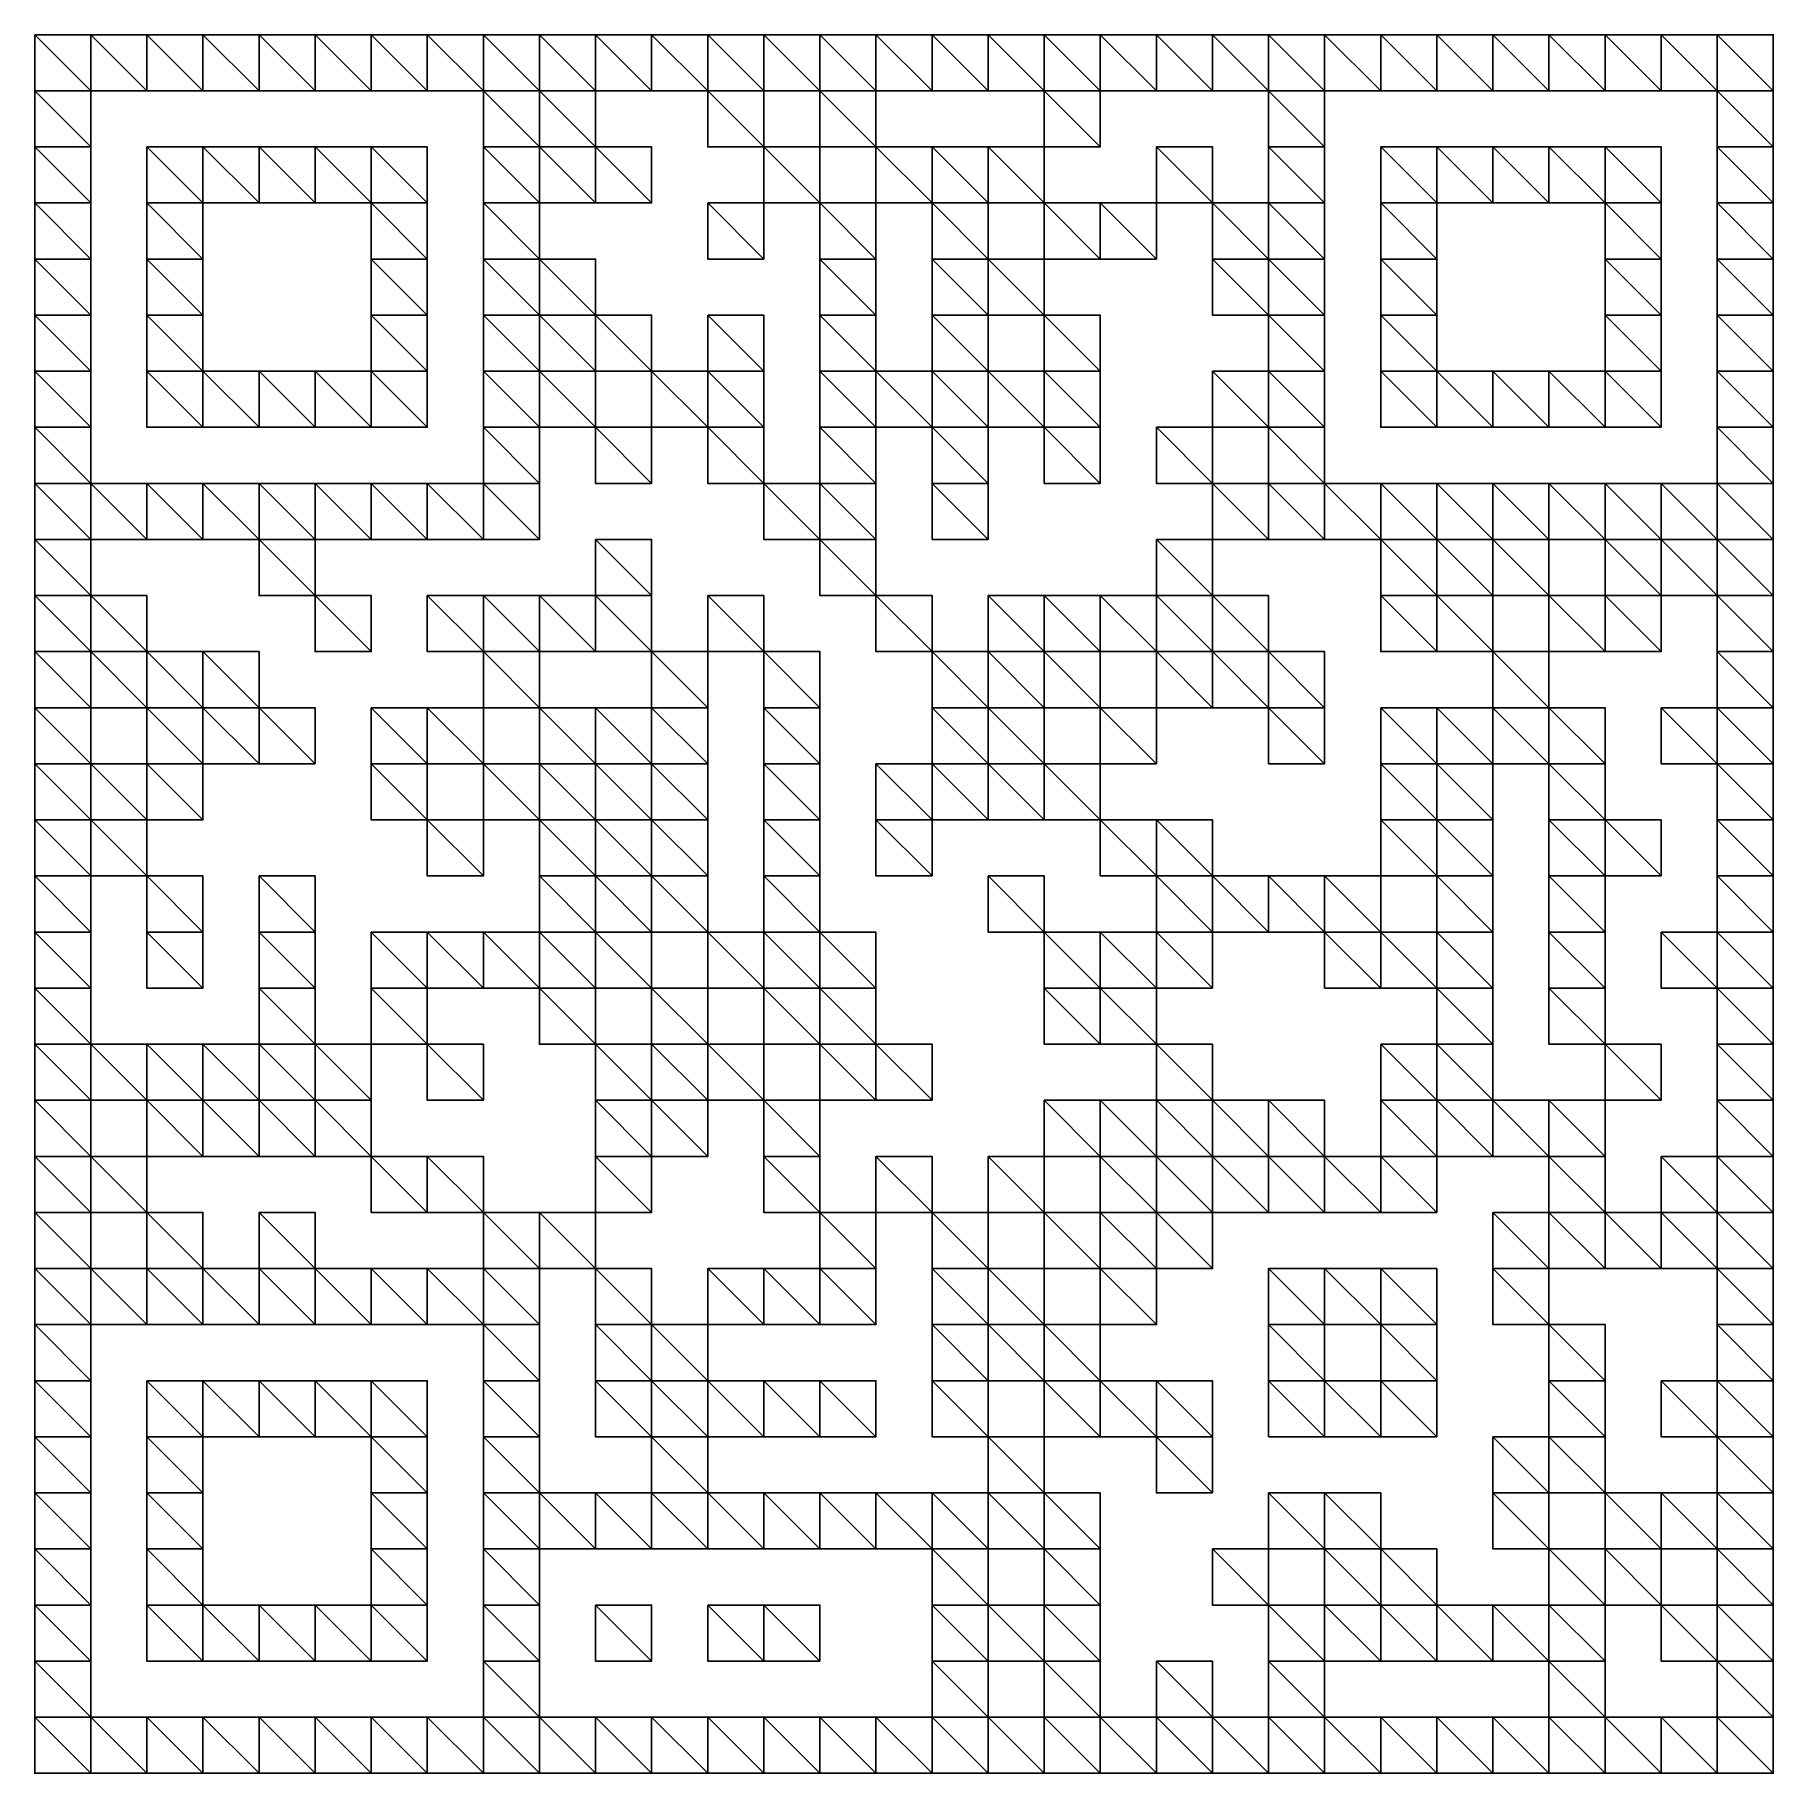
# Model space of a CAD drawing. Extents: x -50 to 50, y -50 to 50.
import ezdxf

# ---------------------------------------------------------------- set-up
doc = ezdxf.new("R2010")
doc.units = 0

msp = doc.modelspace()

# ---------------------------------------------------------------- linework, layer by layer
for points in [[(-50, 50), (-50, 46.774), (-46.774, 46.774)], [(-50, 50), (-46.774, 46.774), (-46.774, 50)], [(-46.774, 50), (-46.774, 46.774), (-43.548, 46.774)], [(-46.774, 50), (-43.548, 46.774), (-43.548, 50)], [(-43.548, 50), (-43.548, 46.774), (-40.323, 46.774)], [(-43.548, 50), (-40.323, 46.774), (-40.323, 50)], [(-40.323, 50), (-40.323, 46.774), (-37.097, 46.774)], [(-40.323, 50), (-37.097, 46.774), (-37.097, 50)], [(-37.097, 50), (-37.097, 46.774), (-33.871, 46.774)], [(-37.097, 50), (-33.871, 46.774), (-33.871, 50)], [(-33.871, 50), (-33.871, 46.774), (-30.645, 46.774)], [(-33.871, 50), (-30.645, 46.774), (-30.645, 50)], [(-30.645, 50), (-30.645, 46.774), (-27.419, 46.774)], [(-30.645, 50), (-27.419, 46.774), (-27.419, 50)], [(-27.419, 50), (-27.419, 46.774), (-24.194, 46.774)], [(-27.419, 50), (-24.194, 46.774), (-24.194, 50)], [(-24.194, 50), (-24.194, 46.774), (-20.968, 46.774)], [(-24.194, 50), (-20.968, 46.774), (-20.968, 50)], [(-20.968, 50), (-20.968, 46.774), (-17.742, 46.774)], [(-20.968, 50), (-17.742, 46.774), (-17.742, 50)], [(-17.742, 50), (-17.742, 46.774), (-14.516, 46.774)], [(-17.742, 50), (-14.516, 46.774), (-14.516, 50)], [(-14.516, 50), (-14.516, 46.774), (-11.29, 46.774)], [(-14.516, 50), (-11.29, 46.774), (-11.29, 50)], [(-11.29, 50), (-11.29, 46.774), (-8.065, 46.774)], [(-11.29, 50), (-8.065, 46.774), (-8.065, 50)], [(-8.065, 50), (-8.065, 46.774), (-4.839, 46.774)], [(-8.065, 50), (-4.839, 46.774), (-4.839, 50)], [(-4.839, 50), (-4.839, 46.774), (-1.613, 46.774)], [(-4.839, 50), (-1.613, 46.774), (-1.613, 50)], [(-1.613, 50), (-1.613, 46.774), (1.613, 46.774)], [(-1.613, 50), (1.613, 46.774), (1.613, 50)], [(1.613, 50), (1.613, 46.774), (4.839, 46.774)], [(1.613, 50), (4.839, 46.774), (4.839, 50)], [(4.839, 50), (4.839, 46.774), (8.065, 46.774)], [(4.839, 50), (8.065, 46.774), (8.065, 50)], [(8.065, 50), (8.065, 46.774), (11.29, 46.774)], [(8.065, 50), (11.29, 46.774), (11.29, 50)], [(11.29, 50), (11.29, 46.774), (14.516, 46.774)], [(11.29, 50), (14.516, 46.774), (14.516, 50)], [(14.516, 50), (14.516, 46.774), (17.742, 46.774)], [(14.516, 50), (17.742, 46.774), (17.742, 50)], [(17.742, 50), (17.742, 46.774), (20.968, 46.774)], [(17.742, 50), (20.968, 46.774), (20.968, 50)], [(20.968, 50), (20.968, 46.774), (24.194, 46.774)], [(20.968, 50), (24.194, 46.774), (24.194, 50)], [(24.194, 50), (24.194, 46.774), (27.419, 46.774)], [(24.194, 50), (27.419, 46.774), (27.419, 50)], [(27.419, 50), (27.419, 46.774), (30.645, 46.774)], [(27.419, 50), (30.645, 46.774), (30.645, 50)], [(30.645, 50), (30.645, 46.774), (33.871, 46.774)], [(30.645, 50), (33.871, 46.774), (33.871, 50)], [(33.871, 50), (33.871, 46.774), (37.097, 46.774)], [(33.871, 50), (37.097, 46.774), (37.097, 50)], [(37.097, 50), (37.097, 46.774), (40.323, 46.774)], [(37.097, 50), (40.323, 46.774), (40.323, 50)], [(40.323, 50), (40.323, 46.774), (43.548, 46.774)], [(40.323, 50), (43.548, 46.774), (43.548, 50)], [(43.548, 50), (43.548, 46.774), (46.774, 46.774)], [(43.548, 50), (46.774, 46.774), (46.774, 50)], [(46.774, 50), (46.774, 46.774), (50, 46.774)], [(46.774, 50), (50, 46.774), (50, 50)], [(-50, 46.774), (-50, 43.548), (-46.774, 43.548)], [(-50, 46.774), (-46.774, 43.548), (-46.774, 46.774)], [(-24.194, 46.774), (-24.194, 43.548), (-20.968, 43.548)], [(-24.194, 46.774), (-20.968, 43.548), (-20.968, 46.774)], [(-20.968, 46.774), (-20.968, 43.548), (-17.742, 43.548)], [(-20.968, 46.774), (-17.742, 43.548), (-17.742, 46.774)], [(-11.29, 46.774), (-11.29, 43.548), (-8.065, 43.548)], [(-11.29, 46.774), (-8.065, 43.548), (-8.065, 46.774)], [(-4.839, 46.774), (-4.839, 43.548), (-1.613, 43.548)], [(-4.839, 46.774), (-1.613, 43.548), (-1.613, 46.774)], [(8.065, 46.774), (8.065, 43.548), (11.29, 43.548)], [(8.065, 46.774), (11.29, 43.548), (11.29, 46.774)], [(20.968, 46.774), (20.968, 43.548), (24.194, 43.548)], [(20.968, 46.774), (24.194, 43.548), (24.194, 46.774)], [(46.774, 46.774), (46.774, 43.548), (50, 43.548)], [(46.774, 46.774), (50, 43.548), (50, 46.774)], [(-50, 43.548), (-50, 40.323), (-46.774, 40.323)], [(-50, 43.548), (-46.774, 40.323), (-46.774, 43.548)], [(-43.548, 43.548), (-43.548, 40.323), (-40.323, 40.323)], [(-43.548, 43.548), (-40.323, 40.323), (-40.323, 43.548)], [(-40.323, 43.548), (-40.323, 40.323), (-37.097, 40.323)], [(-40.323, 43.548), (-37.097, 40.323), (-37.097, 43.548)], [(-37.097, 43.548), (-37.097, 40.323), (-33.871, 40.323)], [(-37.097, 43.548), (-33.871, 40.323), (-33.871, 43.548)], [(-33.871, 43.548), (-33.871, 40.323), (-30.645, 40.323)], [(-33.871, 43.548), (-30.645, 40.323), (-30.645, 43.548)], [(-30.645, 43.548), (-30.645, 40.323), (-27.419, 40.323)], [(-30.645, 43.548), (-27.419, 40.323), (-27.419, 43.548)], [(-24.194, 43.548), (-24.194, 40.323), (-20.968, 40.323)], [(-24.194, 43.548), (-20.968, 40.323), (-20.968, 43.548)], [(-20.968, 43.548), (-20.968, 40.323), (-17.742, 40.323)], [(-20.968, 43.548), (-17.742, 40.323), (-17.742, 43.548)], [(-17.742, 43.548), (-17.742, 40.323), (-14.516, 40.323)], [(-17.742, 43.548), (-14.516, 40.323), (-14.516, 43.548)], [(-8.065, 43.548), (-8.065, 40.323), (-4.839, 40.323)], [(-8.065, 43.548), (-4.839, 40.323), (-4.839, 43.548)], [(-1.613, 43.548), (-1.613, 40.323), (1.613, 40.323)], [(-1.613, 43.548), (1.613, 40.323), (1.613, 43.548)], [(1.613, 43.548), (1.613, 40.323), (4.839, 40.323)], [(1.613, 43.548), (4.839, 40.323), (4.839, 43.548)], [(4.839, 43.548), (4.839, 40.323), (8.065, 40.323)], [(4.839, 43.548), (8.065, 40.323), (8.065, 43.548)], [(14.516, 43.548), (14.516, 40.323), (17.742, 40.323)], [(14.516, 43.548), (17.742, 40.323), (17.742, 43.548)], [(20.968, 43.548), (20.968, 40.323), (24.194, 40.323)], [(20.968, 43.548), (24.194, 40.323), (24.194, 43.548)], [(27.419, 43.548), (27.419, 40.323), (30.645, 40.323)], [(27.419, 43.548), (30.645, 40.323), (30.645, 43.548)], [(30.645, 43.548), (30.645, 40.323), (33.871, 40.323)], [(30.645, 43.548), (33.871, 40.323), (33.871, 43.548)], [(33.871, 43.548), (33.871, 40.323), (37.097, 40.323)], [(33.871, 43.548), (37.097, 40.323), (37.097, 43.548)], [(37.097, 43.548), (37.097, 40.323), (40.323, 40.323)], [(37.097, 43.548), (40.323, 40.323), (40.323, 43.548)], [(40.323, 43.548), (40.323, 40.323), (43.548, 40.323)], [(40.323, 43.548), (43.548, 40.323), (43.548, 43.548)], [(46.774, 43.548), (46.774, 40.323), (50, 40.323)], [(46.774, 43.548), (50, 40.323), (50, 43.548)], [(-50, 40.323), (-50, 37.097), (-46.774, 37.097)], [(-50, 40.323), (-46.774, 37.097), (-46.774, 40.323)], [(-43.548, 40.323), (-43.548, 37.097), (-40.323, 37.097)], [(-43.548, 40.323), (-40.323, 37.097), (-40.323, 40.323)], [(-30.645, 40.323), (-30.645, 37.097), (-27.419, 37.097)], [(-30.645, 40.323), (-27.419, 37.097), (-27.419, 40.323)], [(-24.194, 40.323), (-24.194, 37.097), (-20.968, 37.097)], [(-24.194, 40.323), (-20.968, 37.097), (-20.968, 40.323)], [(-11.29, 40.323), (-11.29, 37.097), (-8.065, 37.097)], [(-11.29, 40.323), (-8.065, 37.097), (-8.065, 40.323)], [(-4.839, 40.323), (-4.839, 37.097), (-1.613, 37.097)], [(-4.839, 40.323), (-1.613, 37.097), (-1.613, 40.323)], [(1.613, 40.323), (1.613, 37.097), (4.839, 37.097)], [(1.613, 40.323), (4.839, 37.097), (4.839, 40.323)], [(8.065, 40.323), (8.065, 37.097), (11.29, 37.097)], [(8.065, 40.323), (11.29, 37.097), (11.29, 40.323)], [(11.29, 40.323), (11.29, 37.097), (14.516, 37.097)], [(11.29, 40.323), (14.516, 37.097), (14.516, 40.323)], [(17.742, 40.323), (17.742, 37.097), (20.968, 37.097)], [(17.742, 40.323), (20.968, 37.097), (20.968, 40.323)], [(20.968, 40.323), (20.968, 37.097), (24.194, 37.097)], [(20.968, 40.323), (24.194, 37.097), (24.194, 40.323)], [(27.419, 40.323), (27.419, 37.097), (30.645, 37.097)], [(27.419, 40.323), (30.645, 37.097), (30.645, 40.323)], [(40.323, 40.323), (40.323, 37.097), (43.548, 37.097)], [(40.323, 40.323), (43.548, 37.097), (43.548, 40.323)], [(46.774, 40.323), (46.774, 37.097), (50, 37.097)], [(46.774, 40.323), (50, 37.097), (50, 40.323)], [(-50, 37.097), (-50, 33.871), (-46.774, 33.871)], [(-50, 37.097), (-46.774, 33.871), (-46.774, 37.097)], [(-43.548, 37.097), (-43.548, 33.871), (-40.323, 33.871)], [(-43.548, 37.097), (-40.323, 33.871), (-40.323, 37.097)], [(-30.645, 37.097), (-30.645, 33.871), (-27.419, 33.871)], [(-30.645, 37.097), (-27.419, 33.871), (-27.419, 37.097)], [(-24.194, 37.097), (-24.194, 33.871), (-20.968, 33.871)], [(-24.194, 37.097), (-20.968, 33.871), (-20.968, 37.097)], [(-20.968, 37.097), (-20.968, 33.871), (-17.742, 33.871)], [(-20.968, 37.097), (-17.742, 33.871), (-17.742, 37.097)], [(-4.839, 37.097), (-4.839, 33.871), (-1.613, 33.871)], [(-4.839, 37.097), (-1.613, 33.871), (-1.613, 37.097)], [(1.613, 37.097), (1.613, 33.871), (4.839, 33.871)], [(1.613, 37.097), (4.839, 33.871), (4.839, 37.097)], [(4.839, 37.097), (4.839, 33.871), (8.065, 33.871)], [(4.839, 37.097), (8.065, 33.871), (8.065, 37.097)], [(17.742, 37.097), (17.742, 33.871), (20.968, 33.871)], [(17.742, 37.097), (20.968, 33.871), (20.968, 37.097)], [(20.968, 37.097), (20.968, 33.871), (24.194, 33.871)], [(20.968, 37.097), (24.194, 33.871), (24.194, 37.097)], [(27.419, 37.097), (27.419, 33.871), (30.645, 33.871)], [(27.419, 37.097), (30.645, 33.871), (30.645, 37.097)], [(40.323, 37.097), (40.323, 33.871), (43.548, 33.871)], [(40.323, 37.097), (43.548, 33.871), (43.548, 37.097)], [(46.774, 37.097), (46.774, 33.871), (50, 33.871)], [(46.774, 37.097), (50, 33.871), (50, 37.097)], [(-50, 33.871), (-50, 30.645), (-46.774, 30.645)], [(-50, 33.871), (-46.774, 30.645), (-46.774, 33.871)], [(-43.548, 33.871), (-43.548, 30.645), (-40.323, 30.645)], [(-43.548, 33.871), (-40.323, 30.645), (-40.323, 33.871)], [(-30.645, 33.871), (-30.645, 30.645), (-27.419, 30.645)], [(-30.645, 33.871), (-27.419, 30.645), (-27.419, 33.871)], [(-24.194, 33.871), (-24.194, 30.645), (-20.968, 30.645)], [(-24.194, 33.871), (-20.968, 30.645), (-20.968, 33.871)], [(-20.968, 33.871), (-20.968, 30.645), (-17.742, 30.645)], [(-20.968, 33.871), (-17.742, 30.645), (-17.742, 33.871)], [(-17.742, 33.871), (-17.742, 30.645), (-14.516, 30.645)], [(-17.742, 33.871), (-14.516, 30.645), (-14.516, 33.871)], [(-11.29, 33.871), (-11.29, 30.645), (-8.065, 30.645)], [(-11.29, 33.871), (-8.065, 30.645), (-8.065, 33.871)], [(-4.839, 33.871), (-4.839, 30.645), (-1.613, 30.645)], [(-4.839, 33.871), (-1.613, 30.645), (-1.613, 33.871)], [(1.613, 33.871), (1.613, 30.645), (4.839, 30.645)], [(1.613, 33.871), (4.839, 30.645), (4.839, 33.871)], [(8.065, 33.871), (8.065, 30.645), (11.29, 30.645)], [(8.065, 33.871), (11.29, 30.645), (11.29, 33.871)], [(20.968, 33.871), (20.968, 30.645), (24.194, 30.645)], [(20.968, 33.871), (24.194, 30.645), (24.194, 33.871)], [(27.419, 33.871), (27.419, 30.645), (30.645, 30.645)], [(27.419, 33.871), (30.645, 30.645), (30.645, 33.871)], [(40.323, 33.871), (40.323, 30.645), (43.548, 30.645)], [(40.323, 33.871), (43.548, 30.645), (43.548, 33.871)], [(46.774, 33.871), (46.774, 30.645), (50, 30.645)], [(46.774, 33.871), (50, 30.645), (50, 33.871)], [(-50, 30.645), (-50, 27.419), (-46.774, 27.419)], [(-50, 30.645), (-46.774, 27.419), (-46.774, 30.645)], [(-43.548, 30.645), (-43.548, 27.419), (-40.323, 27.419)], [(-43.548, 30.645), (-40.323, 27.419), (-40.323, 30.645)], [(-40.323, 30.645), (-40.323, 27.419), (-37.097, 27.419)], [(-40.323, 30.645), (-37.097, 27.419), (-37.097, 30.645)], [(-37.097, 30.645), (-37.097, 27.419), (-33.871, 27.419)], [(-37.097, 30.645), (-33.871, 27.419), (-33.871, 30.645)], [(-33.871, 30.645), (-33.871, 27.419), (-30.645, 27.419)], [(-33.871, 30.645), (-30.645, 27.419), (-30.645, 30.645)], [(-30.645, 30.645), (-30.645, 27.419), (-27.419, 27.419)], [(-30.645, 30.645), (-27.419, 27.419), (-27.419, 30.645)], [(-24.194, 30.645), (-24.194, 27.419), (-20.968, 27.419)], [(-24.194, 30.645), (-20.968, 27.419), (-20.968, 30.645)], [(-20.968, 30.645), (-20.968, 27.419), (-17.742, 27.419)], [(-20.968, 30.645), (-17.742, 27.419), (-17.742, 30.645)], [(-14.516, 30.645), (-14.516, 27.419), (-11.29, 27.419)], [(-14.516, 30.645), (-11.29, 27.419), (-11.29, 30.645)], [(-11.29, 30.645), (-11.29, 27.419), (-8.065, 27.419)], [(-11.29, 30.645), (-8.065, 27.419), (-8.065, 30.645)], [(-4.839, 30.645), (-4.839, 27.419), (-1.613, 27.419)], [(-4.839, 30.645), (-1.613, 27.419), (-1.613, 30.645)], [(-1.613, 30.645), (-1.613, 27.419), (1.613, 27.419)], [(-1.613, 30.645), (1.613, 27.419), (1.613, 30.645)], [(1.613, 30.645), (1.613, 27.419), (4.839, 27.419)], [(1.613, 30.645), (4.839, 27.419), (4.839, 30.645)], [(4.839, 30.645), (4.839, 27.419), (8.065, 27.419)], [(4.839, 30.645), (8.065, 27.419), (8.065, 30.645)], [(8.065, 30.645), (8.065, 27.419), (11.29, 27.419)], [(8.065, 30.645), (11.29, 27.419), (11.29, 30.645)], [(17.742, 30.645), (17.742, 27.419), (20.968, 27.419)], [(17.742, 30.645), (20.968, 27.419), (20.968, 30.645)], [(20.968, 30.645), (20.968, 27.419), (24.194, 27.419)], [(20.968, 30.645), (24.194, 27.419), (24.194, 30.645)], [(27.419, 30.645), (27.419, 27.419), (30.645, 27.419)], [(27.419, 30.645), (30.645, 27.419), (30.645, 30.645)], [(30.645, 30.645), (30.645, 27.419), (33.871, 27.419)], [(30.645, 30.645), (33.871, 27.419), (33.871, 30.645)], [(33.871, 30.645), (33.871, 27.419), (37.097, 27.419)], [(33.871, 30.645), (37.097, 27.419), (37.097, 30.645)], [(37.097, 30.645), (37.097, 27.419), (40.323, 27.419)], [(37.097, 30.645), (40.323, 27.419), (40.323, 30.645)], [(40.323, 30.645), (40.323, 27.419), (43.548, 27.419)], [(40.323, 30.645), (43.548, 27.419), (43.548, 30.645)], [(46.774, 30.645), (46.774, 27.419), (50, 27.419)], [(46.774, 30.645), (50, 27.419), (50, 30.645)], [(-50, 27.419), (-50, 24.194), (-46.774, 24.194)], [(-50, 27.419), (-46.774, 24.194), (-46.774, 27.419)], [(-24.194, 27.419), (-24.194, 24.194), (-20.968, 24.194)], [(-24.194, 27.419), (-20.968, 24.194), (-20.968, 27.419)], [(-17.742, 27.419), (-17.742, 24.194), (-14.516, 24.194)], [(-17.742, 27.419), (-14.516, 24.194), (-14.516, 27.419)], [(-11.29, 27.419), (-11.29, 24.194), (-8.065, 24.194)], [(-11.29, 27.419), (-8.065, 24.194), (-8.065, 27.419)], [(-4.839, 27.419), (-4.839, 24.194), (-1.613, 24.194)], [(-4.839, 27.419), (-1.613, 24.194), (-1.613, 27.419)], [(1.613, 27.419), (1.613, 24.194), (4.839, 24.194)], [(1.613, 27.419), (4.839, 24.194), (4.839, 27.419)], [(8.065, 27.419), (8.065, 24.194), (11.29, 24.194)], [(8.065, 27.419), (11.29, 24.194), (11.29, 27.419)], [(14.516, 27.419), (14.516, 24.194), (17.742, 24.194)], [(14.516, 27.419), (17.742, 24.194), (17.742, 27.419)], [(20.968, 27.419), (20.968, 24.194), (24.194, 24.194)], [(20.968, 27.419), (24.194, 24.194), (24.194, 27.419)], [(46.774, 27.419), (46.774, 24.194), (50, 24.194)], [(46.774, 27.419), (50, 24.194), (50, 27.419)], [(-50, 24.194), (-50, 20.968), (-46.774, 20.968)], [(-50, 24.194), (-46.774, 20.968), (-46.774, 24.194)], [(-46.774, 24.194), (-46.774, 20.968), (-43.548, 20.968)], [(-46.774, 24.194), (-43.548, 20.968), (-43.548, 24.194)], [(-43.548, 24.194), (-43.548, 20.968), (-40.323, 20.968)], [(-43.548, 24.194), (-40.323, 20.968), (-40.323, 24.194)], [(-40.323, 24.194), (-40.323, 20.968), (-37.097, 20.968)], [(-40.323, 24.194), (-37.097, 20.968), (-37.097, 24.194)], [(-37.097, 24.194), (-37.097, 20.968), (-33.871, 20.968)], [(-37.097, 24.194), (-33.871, 20.968), (-33.871, 24.194)], [(-33.871, 24.194), (-33.871, 20.968), (-30.645, 20.968)], [(-33.871, 24.194), (-30.645, 20.968), (-30.645, 24.194)], [(-30.645, 24.194), (-30.645, 20.968), (-27.419, 20.968)], [(-30.645, 24.194), (-27.419, 20.968), (-27.419, 24.194)], [(-27.419, 24.194), (-27.419, 20.968), (-24.194, 20.968)], [(-27.419, 24.194), (-24.194, 20.968), (-24.194, 24.194)], [(-24.194, 24.194), (-24.194, 20.968), (-20.968, 20.968)], [(-24.194, 24.194), (-20.968, 20.968), (-20.968, 24.194)], [(-8.065, 24.194), (-8.065, 20.968), (-4.839, 20.968)], [(-8.065, 24.194), (-4.839, 20.968), (-4.839, 24.194)], [(-4.839, 24.194), (-4.839, 20.968), (-1.613, 20.968)], [(-4.839, 24.194), (-1.613, 20.968), (-1.613, 24.194)], [(1.613, 24.194), (1.613, 20.968), (4.839, 20.968)], [(1.613, 24.194), (4.839, 20.968), (4.839, 24.194)], [(17.742, 24.194), (17.742, 20.968), (20.968, 20.968)], [(17.742, 24.194), (20.968, 20.968), (20.968, 24.194)], [(20.968, 24.194), (20.968, 20.968), (24.194, 20.968)], [(20.968, 24.194), (24.194, 20.968), (24.194, 24.194)], [(24.194, 24.194), (24.194, 20.968), (27.419, 20.968)], [(24.194, 24.194), (27.419, 20.968), (27.419, 24.194)], [(27.419, 24.194), (27.419, 20.968), (30.645, 20.968)], [(27.419, 24.194), (30.645, 20.968), (30.645, 24.194)], [(30.645, 24.194), (30.645, 20.968), (33.871, 20.968)], [(30.645, 24.194), (33.871, 20.968), (33.871, 24.194)], [(33.871, 24.194), (33.871, 20.968), (37.097, 20.968)], [(33.871, 24.194), (37.097, 20.968), (37.097, 24.194)], [(37.097, 24.194), (37.097, 20.968), (40.323, 20.968)], [(37.097, 24.194), (40.323, 20.968), (40.323, 24.194)], [(40.323, 24.194), (40.323, 20.968), (43.548, 20.968)], [(40.323, 24.194), (43.548, 20.968), (43.548, 24.194)], [(43.548, 24.194), (43.548, 20.968), (46.774, 20.968)], [(43.548, 24.194), (46.774, 20.968), (46.774, 24.194)], [(46.774, 24.194), (46.774, 20.968), (50, 20.968)], [(46.774, 24.194), (50, 20.968), (50, 24.194)], [(-50, 20.968), (-50, 17.742), (-46.774, 17.742)], [(-50, 20.968), (-46.774, 17.742), (-46.774, 20.968)], [(-37.097, 20.968), (-37.097, 17.742), (-33.871, 17.742)], [(-37.097, 20.968), (-33.871, 17.742), (-33.871, 20.968)], [(-17.742, 20.968), (-17.742, 17.742), (-14.516, 17.742)], [(-17.742, 20.968), (-14.516, 17.742), (-14.516, 20.968)], [(-4.839, 20.968), (-4.839, 17.742), (-1.613, 17.742)], [(-4.839, 20.968), (-1.613, 17.742), (-1.613, 20.968)], [(14.516, 20.968), (14.516, 17.742), (17.742, 17.742)], [(14.516, 20.968), (17.742, 17.742), (17.742, 20.968)], [(27.419, 20.968), (27.419, 17.742), (30.645, 17.742)], [(27.419, 20.968), (30.645, 17.742), (30.645, 20.968)], [(30.645, 20.968), (30.645, 17.742), (33.871, 17.742)], [(30.645, 20.968), (33.871, 17.742), (33.871, 20.968)], [(33.871, 20.968), (33.871, 17.742), (37.097, 17.742)], [(33.871, 20.968), (37.097, 17.742), (37.097, 20.968)], [(40.323, 20.968), (40.323, 17.742), (43.548, 17.742)], [(40.323, 20.968), (43.548, 17.742), (43.548, 20.968)], [(43.548, 20.968), (43.548, 17.742), (46.774, 17.742)], [(43.548, 20.968), (46.774, 17.742), (46.774, 20.968)], [(46.774, 20.968), (46.774, 17.742), (50, 17.742)], [(46.774, 20.968), (50, 17.742), (50, 20.968)], [(-50, 17.742), (-50, 14.516), (-46.774, 14.516)], [(-50, 17.742), (-46.774, 14.516), (-46.774, 17.742)], [(-46.774, 17.742), (-46.774, 14.516), (-43.548, 14.516)], [(-46.774, 17.742), (-43.548, 14.516), (-43.548, 17.742)], [(-33.871, 17.742), (-33.871, 14.516), (-30.645, 14.516)], [(-33.871, 17.742), (-30.645, 14.516), (-30.645, 17.742)], [(-27.419, 17.742), (-27.419, 14.516), (-24.194, 14.516)], [(-27.419, 17.742), (-24.194, 14.516), (-24.194, 17.742)], [(-24.194, 17.742), (-24.194, 14.516), (-20.968, 14.516)], [(-24.194, 17.742), (-20.968, 14.516), (-20.968, 17.742)], [(-20.968, 17.742), (-20.968, 14.516), (-17.742, 14.516)], [(-20.968, 17.742), (-17.742, 14.516), (-17.742, 17.742)], [(-17.742, 17.742), (-17.742, 14.516), (-14.516, 14.516)], [(-17.742, 17.742), (-14.516, 14.516), (-14.516, 17.742)], [(-11.29, 17.742), (-11.29, 14.516), (-8.065, 14.516)], [(-11.29, 17.742), (-8.065, 14.516), (-8.065, 17.742)], [(-1.613, 17.742), (-1.613, 14.516), (1.613, 14.516)], [(-1.613, 17.742), (1.613, 14.516), (1.613, 17.742)], [(4.839, 17.742), (4.839, 14.516), (8.065, 14.516)], [(4.839, 17.742), (8.065, 14.516), (8.065, 17.742)], [(8.065, 17.742), (8.065, 14.516), (11.29, 14.516)], [(8.065, 17.742), (11.29, 14.516), (11.29, 17.742)], [(11.29, 17.742), (11.29, 14.516), (14.516, 14.516)], [(11.29, 17.742), (14.516, 14.516), (14.516, 17.742)], [(14.516, 17.742), (14.516, 14.516), (17.742, 14.516)], [(14.516, 17.742), (17.742, 14.516), (17.742, 17.742)], [(17.742, 17.742), (17.742, 14.516), (20.968, 14.516)], [(17.742, 17.742), (20.968, 14.516), (20.968, 17.742)], [(27.419, 17.742), (27.419, 14.516), (30.645, 14.516)], [(27.419, 17.742), (30.645, 14.516), (30.645, 17.742)], [(30.645, 17.742), (30.645, 14.516), (33.871, 14.516)], [(30.645, 17.742), (33.871, 14.516), (33.871, 17.742)], [(37.097, 17.742), (37.097, 14.516), (40.323, 14.516)], [(37.097, 17.742), (40.323, 14.516), (40.323, 17.742)], [(40.323, 17.742), (40.323, 14.516), (43.548, 14.516)], [(40.323, 17.742), (43.548, 14.516), (43.548, 17.742)], [(46.774, 17.742), (46.774, 14.516), (50, 14.516)], [(46.774, 17.742), (50, 14.516), (50, 17.742)], [(-50, 14.516), (-50, 11.29), (-46.774, 11.29)], [(-50, 14.516), (-46.774, 11.29), (-46.774, 14.516)], [(-46.774, 14.516), (-46.774, 11.29), (-43.548, 11.29)], [(-46.774, 14.516), (-43.548, 11.29), (-43.548, 14.516)], [(-43.548, 14.516), (-43.548, 11.29), (-40.323, 11.29)], [(-43.548, 14.516), (-40.323, 11.29), (-40.323, 14.516)], [(-40.323, 14.516), (-40.323, 11.29), (-37.097, 11.29)], [(-40.323, 14.516), (-37.097, 11.29), (-37.097, 14.516)], [(-24.194, 14.516), (-24.194, 11.29), (-20.968, 11.29)], [(-24.194, 14.516), (-20.968, 11.29), (-20.968, 14.516)], [(-14.516, 14.516), (-14.516, 11.29), (-11.29, 11.29)], [(-14.516, 14.516), (-11.29, 11.29), (-11.29, 14.516)], [(-8.065, 14.516), (-8.065, 11.29), (-4.839, 11.29)], [(-8.065, 14.516), (-4.839, 11.29), (-4.839, 14.516)], [(1.613, 14.516), (1.613, 11.29), (4.839, 11.29)], [(1.613, 14.516), (4.839, 11.29), (4.839, 14.516)], [(4.839, 14.516), (4.839, 11.29), (8.065, 11.29)], [(4.839, 14.516), (8.065, 11.29), (8.065, 14.516)], [(8.065, 14.516), (8.065, 11.29), (11.29, 11.29)], [(8.065, 14.516), (11.29, 11.29), (11.29, 14.516)], [(14.516, 14.516), (14.516, 11.29), (17.742, 11.29)], [(14.516, 14.516), (17.742, 11.29), (17.742, 14.516)], [(17.742, 14.516), (17.742, 11.29), (20.968, 11.29)], [(17.742, 14.516), (20.968, 11.29), (20.968, 14.516)], [(20.968, 14.516), (20.968, 11.29), (24.194, 11.29)], [(20.968, 14.516), (24.194, 11.29), (24.194, 14.516)], [(33.871, 14.516), (33.871, 11.29), (37.097, 11.29)], [(33.871, 14.516), (37.097, 11.29), (37.097, 14.516)], [(46.774, 14.516), (46.774, 11.29), (50, 11.29)], [(46.774, 14.516), (50, 11.29), (50, 14.516)], [(-50, 11.29), (-50, 8.065), (-46.774, 8.065)], [(-50, 11.29), (-46.774, 8.065), (-46.774, 11.29)], [(-43.548, 11.29), (-43.548, 8.065), (-40.323, 8.065)], [(-43.548, 11.29), (-40.323, 8.065), (-40.323, 11.29)], [(-40.323, 11.29), (-40.323, 8.065), (-37.097, 8.065)], [(-40.323, 11.29), (-37.097, 8.065), (-37.097, 11.29)], [(-37.097, 11.29), (-37.097, 8.065), (-33.871, 8.065)], [(-37.097, 11.29), (-33.871, 8.065), (-33.871, 11.29)], [(-30.645, 11.29), (-30.645, 8.065), (-27.419, 8.065)], [(-30.645, 11.29), (-27.419, 8.065), (-27.419, 11.29)], [(-27.419, 11.29), (-27.419, 8.065), (-24.194, 8.065)], [(-27.419, 11.29), (-24.194, 8.065), (-24.194, 11.29)], [(-20.968, 11.29), (-20.968, 8.065), (-17.742, 8.065)], [(-20.968, 11.29), (-17.742, 8.065), (-17.742, 11.29)], [(-17.742, 11.29), (-17.742, 8.065), (-14.516, 8.065)], [(-17.742, 11.29), (-14.516, 8.065), (-14.516, 11.29)], [(-14.516, 11.29), (-14.516, 8.065), (-11.29, 8.065)], [(-14.516, 11.29), (-11.29, 8.065), (-11.29, 11.29)], [(-8.065, 11.29), (-8.065, 8.065), (-4.839, 8.065)], [(-8.065, 11.29), (-4.839, 8.065), (-4.839, 11.29)], [(1.613, 11.29), (1.613, 8.065), (4.839, 8.065)], [(1.613, 11.29), (4.839, 8.065), (4.839, 11.29)], [(4.839, 11.29), (4.839, 8.065), (8.065, 8.065)], [(4.839, 11.29), (8.065, 8.065), (8.065, 11.29)], [(11.29, 11.29), (11.29, 8.065), (14.516, 8.065)], [(11.29, 11.29), (14.516, 8.065), (14.516, 11.29)], [(20.968, 11.29), (20.968, 8.065), (24.194, 8.065)], [(20.968, 11.29), (24.194, 8.065), (24.194, 11.29)], [(27.419, 11.29), (27.419, 8.065), (30.645, 8.065)], [(27.419, 11.29), (30.645, 8.065), (30.645, 11.29)], [(30.645, 11.29), (30.645, 8.065), (33.871, 8.065)], [(30.645, 11.29), (33.871, 8.065), (33.871, 11.29)], [(33.871, 11.29), (33.871, 8.065), (37.097, 8.065)], [(33.871, 11.29), (37.097, 8.065), (37.097, 11.29)], [(37.097, 11.29), (37.097, 8.065), (40.323, 8.065)], [(37.097, 11.29), (40.323, 8.065), (40.323, 11.29)], [(43.548, 11.29), (43.548, 8.065), (46.774, 8.065)], [(43.548, 11.29), (46.774, 8.065), (46.774, 11.29)], [(46.774, 11.29), (46.774, 8.065), (50, 8.065)], [(46.774, 11.29), (50, 8.065), (50, 11.29)], [(-50, 8.065), (-50, 4.839), (-46.774, 4.839)], [(-50, 8.065), (-46.774, 4.839), (-46.774, 8.065)], [(-46.774, 8.065), (-46.774, 4.839), (-43.548, 4.839)], [(-46.774, 8.065), (-43.548, 4.839), (-43.548, 8.065)], [(-43.548, 8.065), (-43.548, 4.839), (-40.323, 4.839)], [(-43.548, 8.065), (-40.323, 4.839), (-40.323, 8.065)], [(-30.645, 8.065), (-30.645, 4.839), (-27.419, 4.839)], [(-30.645, 8.065), (-27.419, 4.839), (-27.419, 8.065)], [(-24.194, 8.065), (-24.194, 4.839), (-20.968, 4.839)], [(-24.194, 8.065), (-20.968, 4.839), (-20.968, 8.065)], [(-20.968, 8.065), (-20.968, 4.839), (-17.742, 4.839)], [(-20.968, 8.065), (-17.742, 4.839), (-17.742, 8.065)], [(-17.742, 8.065), (-17.742, 4.839), (-14.516, 4.839)], [(-17.742, 8.065), (-14.516, 4.839), (-14.516, 8.065)], [(-14.516, 8.065), (-14.516, 4.839), (-11.29, 4.839)], [(-14.516, 8.065), (-11.29, 4.839), (-11.29, 8.065)], [(-8.065, 8.065), (-8.065, 4.839), (-4.839, 4.839)], [(-8.065, 8.065), (-4.839, 4.839), (-4.839, 8.065)], [(-1.613, 8.065), (-1.613, 4.839), (1.613, 4.839)], [(-1.613, 8.065), (1.613, 4.839), (1.613, 8.065)], [(1.613, 8.065), (1.613, 4.839), (4.839, 4.839)], [(1.613, 8.065), (4.839, 4.839), (4.839, 8.065)], [(4.839, 8.065), (4.839, 4.839), (8.065, 4.839)], [(4.839, 8.065), (8.065, 4.839), (8.065, 8.065)], [(8.065, 8.065), (8.065, 4.839), (11.29, 4.839)], [(8.065, 8.065), (11.29, 4.839), (11.29, 8.065)], [(27.419, 8.065), (27.419, 4.839), (30.645, 4.839)], [(27.419, 8.065), (30.645, 4.839), (30.645, 8.065)], [(30.645, 8.065), (30.645, 4.839), (33.871, 4.839)], [(30.645, 8.065), (33.871, 4.839), (33.871, 8.065)], [(37.097, 8.065), (37.097, 4.839), (40.323, 4.839)], [(37.097, 8.065), (40.323, 4.839), (40.323, 8.065)], [(46.774, 8.065), (46.774, 4.839), (50, 4.839)], [(46.774, 8.065), (50, 4.839), (50, 8.065)], [(-50, 4.839), (-50, 1.613), (-46.774, 1.613)], [(-50, 4.839), (-46.774, 1.613), (-46.774, 4.839)], [(-46.774, 4.839), (-46.774, 1.613), (-43.548, 1.613)], [(-46.774, 4.839), (-43.548, 1.613), (-43.548, 4.839)], [(-27.419, 4.839), (-27.419, 1.613), (-24.194, 1.613)], [(-27.419, 4.839), (-24.194, 1.613), (-24.194, 4.839)], [(-20.968, 4.839), (-20.968, 1.613), (-17.742, 1.613)], [(-20.968, 4.839), (-17.742, 1.613), (-17.742, 4.839)], [(-17.742, 4.839), (-17.742, 1.613), (-14.516, 1.613)], [(-17.742, 4.839), (-14.516, 1.613), (-14.516, 4.839)], [(-14.516, 4.839), (-14.516, 1.613), (-11.29, 1.613)], [(-14.516, 4.839), (-11.29, 1.613), (-11.29, 4.839)], [(-8.065, 4.839), (-8.065, 1.613), (-4.839, 1.613)], [(-8.065, 4.839), (-4.839, 1.613), (-4.839, 4.839)], [(-1.613, 4.839), (-1.613, 1.613), (1.613, 1.613)], [(-1.613, 4.839), (1.613, 1.613), (1.613, 4.839)], [(11.29, 4.839), (11.29, 1.613), (14.516, 1.613)], [(11.29, 4.839), (14.516, 1.613), (14.516, 4.839)], [(14.516, 4.839), (14.516, 1.613), (17.742, 1.613)], [(14.516, 4.839), (17.742, 1.613), (17.742, 4.839)], [(27.419, 4.839), (27.419, 1.613), (30.645, 1.613)], [(27.419, 4.839), (30.645, 1.613), (30.645, 4.839)], [(30.645, 4.839), (30.645, 1.613), (33.871, 1.613)], [(30.645, 4.839), (33.871, 1.613), (33.871, 4.839)], [(37.097, 4.839), (37.097, 1.613), (40.323, 1.613)], [(37.097, 4.839), (40.323, 1.613), (40.323, 4.839)], [(40.323, 4.839), (40.323, 1.613), (43.548, 1.613)], [(40.323, 4.839), (43.548, 1.613), (43.548, 4.839)], [(46.774, 4.839), (46.774, 1.613), (50, 1.613)], [(46.774, 4.839), (50, 1.613), (50, 4.839)], [(-50, 1.613), (-50, -1.613), (-46.774, -1.613)], [(-50, 1.613), (-46.774, -1.613), (-46.774, 1.613)], [(-43.548, 1.613), (-43.548, -1.613), (-40.323, -1.613)], [(-43.548, 1.613), (-40.323, -1.613), (-40.323, 1.613)], [(-37.097, 1.613), (-37.097, -1.613), (-33.871, -1.613)], [(-37.097, 1.613), (-33.871, -1.613), (-33.871, 1.613)], [(-20.968, 1.613), (-20.968, -1.613), (-17.742, -1.613)], [(-20.968, 1.613), (-17.742, -1.613), (-17.742, 1.613)], [(-17.742, 1.613), (-17.742, -1.613), (-14.516, -1.613)], [(-17.742, 1.613), (-14.516, -1.613), (-14.516, 1.613)], [(-14.516, 1.613), (-14.516, -1.613), (-11.29, -1.613)], [(-14.516, 1.613), (-11.29, -1.613), (-11.29, 1.613)], [(-8.065, 1.613), (-8.065, -1.613), (-4.839, -1.613)], [(-8.065, 1.613), (-4.839, -1.613), (-4.839, 1.613)], [(4.839, 1.613), (4.839, -1.613), (8.065, -1.613)], [(4.839, 1.613), (8.065, -1.613), (8.065, 1.613)], [(14.516, 1.613), (14.516, -1.613), (17.742, -1.613)], [(14.516, 1.613), (17.742, -1.613), (17.742, 1.613)], [(17.742, 1.613), (17.742, -1.613), (20.968, -1.613)], [(17.742, 1.613), (20.968, -1.613), (20.968, 1.613)], [(20.968, 1.613), (20.968, -1.613), (24.194, -1.613)], [(20.968, 1.613), (24.194, -1.613), (24.194, 1.613)], [(24.194, 1.613), (24.194, -1.613), (27.419, -1.613)], [(24.194, 1.613), (27.419, -1.613), (27.419, 1.613)], [(30.645, 1.613), (30.645, -1.613), (33.871, -1.613)], [(30.645, 1.613), (33.871, -1.613), (33.871, 1.613)], [(37.097, 1.613), (37.097, -1.613), (40.323, -1.613)], [(37.097, 1.613), (40.323, -1.613), (40.323, 1.613)], [(46.774, 1.613), (46.774, -1.613), (50, -1.613)], [(46.774, 1.613), (50, -1.613), (50, 1.613)], [(-50, -1.613), (-50, -4.839), (-46.774, -4.839)], [(-50, -1.613), (-46.774, -4.839), (-46.774, -1.613)], [(-43.548, -1.613), (-43.548, -4.839), (-40.323, -4.839)], [(-43.548, -1.613), (-40.323, -4.839), (-40.323, -1.613)], [(-37.097, -1.613), (-37.097, -4.839), (-33.871, -4.839)], [(-37.097, -1.613), (-33.871, -4.839), (-33.871, -1.613)], [(-30.645, -1.613), (-30.645, -4.839), (-27.419, -4.839)], [(-30.645, -1.613), (-27.419, -4.839), (-27.419, -1.613)], [(-27.419, -1.613), (-27.419, -4.839), (-24.194, -4.839)], [(-27.419, -1.613), (-24.194, -4.839), (-24.194, -1.613)], [(-24.194, -1.613), (-24.194, -4.839), (-20.968, -4.839)], [(-24.194, -1.613), (-20.968, -4.839), (-20.968, -1.613)], [(-20.968, -1.613), (-20.968, -4.839), (-17.742, -4.839)], [(-20.968, -1.613), (-17.742, -4.839), (-17.742, -1.613)], [(-17.742, -1.613), (-17.742, -4.839), (-14.516, -4.839)], [(-17.742, -1.613), (-14.516, -4.839), (-14.516, -1.613)], [(-11.29, -1.613), (-11.29, -4.839), (-8.065, -4.839)], [(-11.29, -1.613), (-8.065, -4.839), (-8.065, -1.613)], [(-8.065, -1.613), (-8.065, -4.839), (-4.839, -4.839)], [(-8.065, -1.613), (-4.839, -4.839), (-4.839, -1.613)], [(-4.839, -1.613), (-4.839, -4.839), (-1.613, -4.839)], [(-4.839, -1.613), (-1.613, -4.839), (-1.613, -1.613)], [(8.065, -1.613), (8.065, -4.839), (11.29, -4.839)], [(8.065, -1.613), (11.29, -4.839), (11.29, -1.613)], [(11.29, -1.613), (11.29, -4.839), (14.516, -4.839)], [(11.29, -1.613), (14.516, -4.839), (14.516, -1.613)], [(14.516, -1.613), (14.516, -4.839), (17.742, -4.839)], [(14.516, -1.613), (17.742, -4.839), (17.742, -1.613)], [(24.194, -1.613), (24.194, -4.839), (27.419, -4.839)], [(24.194, -1.613), (27.419, -4.839), (27.419, -1.613)], [(27.419, -1.613), (27.419, -4.839), (30.645, -4.839)], [(27.419, -1.613), (30.645, -4.839), (30.645, -1.613)], [(30.645, -1.613), (30.645, -4.839), (33.871, -4.839)], [(30.645, -1.613), (33.871, -4.839), (33.871, -1.613)], [(37.097, -1.613), (37.097, -4.839), (40.323, -4.839)], [(37.097, -1.613), (40.323, -4.839), (40.323, -1.613)], [(43.548, -1.613), (43.548, -4.839), (46.774, -4.839)], [(43.548, -1.613), (46.774, -4.839), (46.774, -1.613)], [(46.774, -1.613), (46.774, -4.839), (50, -4.839)], [(46.774, -1.613), (50, -4.839), (50, -1.613)], [(-50, -4.839), (-50, -8.065), (-46.774, -8.065)], [(-50, -4.839), (-46.774, -8.065), (-46.774, -4.839)], [(-37.097, -4.839), (-37.097, -8.065), (-33.871, -8.065)], [(-37.097, -4.839), (-33.871, -8.065), (-33.871, -4.839)], [(-30.645, -4.839), (-30.645, -8.065), (-27.419, -8.065)], [(-30.645, -4.839), (-27.419, -8.065), (-27.419, -4.839)], [(-20.968, -4.839), (-20.968, -8.065), (-17.742, -8.065)], [(-20.968, -4.839), (-17.742, -8.065), (-17.742, -4.839)], [(-14.516, -4.839), (-14.516, -8.065), (-11.29, -8.065)], [(-14.516, -4.839), (-11.29, -8.065), (-11.29, -4.839)], [(-8.065, -4.839), (-8.065, -8.065), (-4.839, -8.065)], [(-8.065, -4.839), (-4.839, -8.065), (-4.839, -4.839)], [(-4.839, -4.839), (-4.839, -8.065), (-1.613, -8.065)], [(-4.839, -4.839), (-1.613, -8.065), (-1.613, -4.839)], [(8.065, -4.839), (8.065, -8.065), (11.29, -8.065)], [(8.065, -4.839), (11.29, -8.065), (11.29, -4.839)], [(11.29, -4.839), (11.29, -8.065), (14.516, -8.065)], [(11.29, -4.839), (14.516, -8.065), (14.516, -4.839)], [(30.645, -4.839), (30.645, -8.065), (33.871, -8.065)], [(30.645, -4.839), (33.871, -8.065), (33.871, -4.839)], [(37.097, -4.839), (37.097, -8.065), (40.323, -8.065)], [(37.097, -4.839), (40.323, -8.065), (40.323, -4.839)], [(46.774, -4.839), (46.774, -8.065), (50, -8.065)], [(46.774, -4.839), (50, -8.065), (50, -4.839)], [(-50, -8.065), (-50, -11.29), (-46.774, -11.29)], [(-50, -8.065), (-46.774, -11.29), (-46.774, -8.065)], [(-46.774, -8.065), (-46.774, -11.29), (-43.548, -11.29)], [(-46.774, -8.065), (-43.548, -11.29), (-43.548, -8.065)], [(-43.548, -8.065), (-43.548, -11.29), (-40.323, -11.29)], [(-43.548, -8.065), (-40.323, -11.29), (-40.323, -8.065)], [(-40.323, -8.065), (-40.323, -11.29), (-37.097, -11.29)], [(-40.323, -8.065), (-37.097, -11.29), (-37.097, -8.065)], [(-37.097, -8.065), (-37.097, -11.29), (-33.871, -11.29)], [(-37.097, -8.065), (-33.871, -11.29), (-33.871, -8.065)], [(-33.871, -8.065), (-33.871, -11.29), (-30.645, -11.29)], [(-33.871, -8.065), (-30.645, -11.29), (-30.645, -8.065)], [(-27.419, -8.065), (-27.419, -11.29), (-24.194, -11.29)], [(-27.419, -8.065), (-24.194, -11.29), (-24.194, -8.065)], [(-17.742, -8.065), (-17.742, -11.29), (-14.516, -11.29)], [(-17.742, -8.065), (-14.516, -11.29), (-14.516, -8.065)], [(-14.516, -8.065), (-14.516, -11.29), (-11.29, -11.29)], [(-14.516, -8.065), (-11.29, -11.29), (-11.29, -8.065)], [(-11.29, -8.065), (-11.29, -11.29), (-8.065, -11.29)], [(-11.29, -8.065), (-8.065, -11.29), (-8.065, -8.065)], [(-4.839, -8.065), (-4.839, -11.29), (-1.613, -11.29)], [(-4.839, -8.065), (-1.613, -11.29), (-1.613, -8.065)], [(-1.613, -8.065), (-1.613, -11.29), (1.613, -11.29)], [(-1.613, -8.065), (1.613, -11.29), (1.613, -8.065)], [(14.516, -8.065), (14.516, -11.29), (17.742, -11.29)], [(14.516, -8.065), (17.742, -11.29), (17.742, -8.065)], [(27.419, -8.065), (27.419, -11.29), (30.645, -11.29)], [(27.419, -8.065), (30.645, -11.29), (30.645, -8.065)], [(30.645, -8.065), (30.645, -11.29), (33.871, -11.29)], [(30.645, -8.065), (33.871, -11.29), (33.871, -8.065)], [(40.323, -8.065), (40.323, -11.29), (43.548, -11.29)], [(40.323, -8.065), (43.548, -11.29), (43.548, -8.065)], [(46.774, -8.065), (46.774, -11.29), (50, -11.29)], [(46.774, -8.065), (50, -11.29), (50, -8.065)], [(-50, -11.29), (-50, -14.516), (-46.774, -14.516)], [(-50, -11.29), (-46.774, -14.516), (-46.774, -11.29)], [(-43.548, -11.29), (-43.548, -14.516), (-40.323, -14.516)], [(-43.548, -11.29), (-40.323, -14.516), (-40.323, -11.29)], [(-40.323, -11.29), (-40.323, -14.516), (-37.097, -14.516)], [(-40.323, -11.29), (-37.097, -14.516), (-37.097, -11.29)], [(-37.097, -11.29), (-37.097, -14.516), (-33.871, -14.516)], [(-37.097, -11.29), (-33.871, -14.516), (-33.871, -11.29)], [(-33.871, -11.29), (-33.871, -14.516), (-30.645, -14.516)], [(-33.871, -11.29), (-30.645, -14.516), (-30.645, -11.29)], [(-17.742, -11.29), (-17.742, -14.516), (-14.516, -14.516)], [(-17.742, -11.29), (-14.516, -14.516), (-14.516, -11.29)], [(-14.516, -11.29), (-14.516, -14.516), (-11.29, -14.516)], [(-14.516, -11.29), (-11.29, -14.516), (-11.29, -11.29)], [(-8.065, -11.29), (-8.065, -14.516), (-4.839, -14.516)], [(-8.065, -11.29), (-4.839, -14.516), (-4.839, -11.29)], [(8.065, -11.29), (8.065, -14.516), (11.29, -14.516)], [(8.065, -11.29), (11.29, -14.516), (11.29, -11.29)], [(11.29, -11.29), (11.29, -14.516), (14.516, -14.516)], [(11.29, -11.29), (14.516, -14.516), (14.516, -11.29)], [(14.516, -11.29), (14.516, -14.516), (17.742, -14.516)], [(14.516, -11.29), (17.742, -14.516), (17.742, -11.29)], [(17.742, -11.29), (17.742, -14.516), (20.968, -14.516)], [(17.742, -11.29), (20.968, -14.516), (20.968, -11.29)], [(20.968, -11.29), (20.968, -14.516), (24.194, -14.516)], [(20.968, -11.29), (24.194, -14.516), (24.194, -11.29)], [(27.419, -11.29), (27.419, -14.516), (30.645, -14.516)], [(27.419, -11.29), (30.645, -14.516), (30.645, -11.29)], [(30.645, -11.29), (30.645, -14.516), (33.871, -14.516)], [(30.645, -11.29), (33.871, -14.516), (33.871, -11.29)], [(33.871, -11.29), (33.871, -14.516), (37.097, -14.516)], [(33.871, -11.29), (37.097, -14.516), (37.097, -11.29)], [(37.097, -11.29), (37.097, -14.516), (40.323, -14.516)], [(37.097, -11.29), (40.323, -14.516), (40.323, -11.29)], [(46.774, -11.29), (46.774, -14.516), (50, -14.516)], [(46.774, -11.29), (50, -14.516), (50, -11.29)], [(-50, -14.516), (-50, -17.742), (-46.774, -17.742)], [(-50, -14.516), (-46.774, -17.742), (-46.774, -14.516)], [(-46.774, -14.516), (-46.774, -17.742), (-43.548, -17.742)], [(-46.774, -14.516), (-43.548, -17.742), (-43.548, -14.516)], [(-30.645, -14.516), (-30.645, -17.742), (-27.419, -17.742)], [(-30.645, -14.516), (-27.419, -17.742), (-27.419, -14.516)], [(-27.419, -14.516), (-27.419, -17.742), (-24.194, -17.742)], [(-27.419, -14.516), (-24.194, -17.742), (-24.194, -14.516)], [(-17.742, -14.516), (-17.742, -17.742), (-14.516, -17.742)], [(-17.742, -14.516), (-14.516, -17.742), (-14.516, -14.516)], [(-8.065, -14.516), (-8.065, -17.742), (-4.839, -17.742)], [(-8.065, -14.516), (-4.839, -17.742), (-4.839, -14.516)], [(-1.613, -14.516), (-1.613, -17.742), (1.613, -17.742)], [(-1.613, -14.516), (1.613, -17.742), (1.613, -14.516)], [(4.839, -14.516), (4.839, -17.742), (8.065, -17.742)], [(4.839, -14.516), (8.065, -17.742), (8.065, -14.516)], [(11.29, -14.516), (11.29, -17.742), (14.516, -17.742)], [(11.29, -14.516), (14.516, -17.742), (14.516, -14.516)], [(14.516, -14.516), (14.516, -17.742), (17.742, -17.742)], [(14.516, -14.516), (17.742, -17.742), (17.742, -14.516)], [(17.742, -14.516), (17.742, -17.742), (20.968, -17.742)], [(17.742, -14.516), (20.968, -17.742), (20.968, -14.516)], [(20.968, -14.516), (20.968, -17.742), (24.194, -17.742)], [(20.968, -14.516), (24.194, -17.742), (24.194, -14.516)], [(24.194, -14.516), (24.194, -17.742), (27.419, -17.742)], [(24.194, -14.516), (27.419, -17.742), (27.419, -14.516)], [(27.419, -14.516), (27.419, -17.742), (30.645, -17.742)], [(27.419, -14.516), (30.645, -17.742), (30.645, -14.516)], [(37.097, -14.516), (37.097, -17.742), (40.323, -17.742)], [(37.097, -14.516), (40.323, -17.742), (40.323, -14.516)], [(43.548, -14.516), (43.548, -17.742), (46.774, -17.742)], [(43.548, -14.516), (46.774, -17.742), (46.774, -14.516)], [(46.774, -14.516), (46.774, -17.742), (50, -17.742)], [(46.774, -14.516), (50, -17.742), (50, -14.516)], [(-50, -17.742), (-50, -20.968), (-46.774, -20.968)], [(-50, -17.742), (-46.774, -20.968), (-46.774, -17.742)], [(-43.548, -17.742), (-43.548, -20.968), (-40.323, -20.968)], [(-43.548, -17.742), (-40.323, -20.968), (-40.323, -17.742)], [(-37.097, -17.742), (-37.097, -20.968), (-33.871, -20.968)], [(-37.097, -17.742), (-33.871, -20.968), (-33.871, -17.742)], [(-24.194, -17.742), (-24.194, -20.968), (-20.968, -20.968)], [(-24.194, -17.742), (-20.968, -20.968), (-20.968, -17.742)], [(-20.968, -17.742), (-20.968, -20.968), (-17.742, -20.968)], [(-20.968, -17.742), (-17.742, -20.968), (-17.742, -17.742)], [(-4.839, -17.742), (-4.839, -20.968), (-1.613, -20.968)], [(-4.839, -17.742), (-1.613, -20.968), (-1.613, -17.742)], [(1.613, -17.742), (1.613, -20.968), (4.839, -20.968)], [(1.613, -17.742), (4.839, -20.968), (4.839, -17.742)], [(8.065, -17.742), (8.065, -20.968), (11.29, -20.968)], [(8.065, -17.742), (11.29, -20.968), (11.29, -17.742)], [(11.29, -17.742), (11.29, -20.968), (14.516, -20.968)], [(11.29, -17.742), (14.516, -20.968), (14.516, -17.742)], [(14.516, -17.742), (14.516, -20.968), (17.742, -20.968)], [(14.516, -17.742), (17.742, -20.968), (17.742, -17.742)], [(33.871, -17.742), (33.871, -20.968), (37.097, -20.968)], [(33.871, -17.742), (37.097, -20.968), (37.097, -17.742)], [(37.097, -17.742), (37.097, -20.968), (40.323, -20.968)], [(37.097, -17.742), (40.323, -20.968), (40.323, -17.742)], [(40.323, -17.742), (40.323, -20.968), (43.548, -20.968)], [(40.323, -17.742), (43.548, -20.968), (43.548, -17.742)], [(43.548, -17.742), (43.548, -20.968), (46.774, -20.968)], [(43.548, -17.742), (46.774, -20.968), (46.774, -17.742)], [(46.774, -17.742), (46.774, -20.968), (50, -20.968)], [(46.774, -17.742), (50, -20.968), (50, -17.742)], [(-50, -20.968), (-50, -24.194), (-46.774, -24.194)], [(-50, -20.968), (-46.774, -24.194), (-46.774, -20.968)], [(-46.774, -20.968), (-46.774, -24.194), (-43.548, -24.194)], [(-46.774, -20.968), (-43.548, -24.194), (-43.548, -20.968)], [(-43.548, -20.968), (-43.548, -24.194), (-40.323, -24.194)], [(-43.548, -20.968), (-40.323, -24.194), (-40.323, -20.968)], [(-40.323, -20.968), (-40.323, -24.194), (-37.097, -24.194)], [(-40.323, -20.968), (-37.097, -24.194), (-37.097, -20.968)], [(-37.097, -20.968), (-37.097, -24.194), (-33.871, -24.194)], [(-37.097, -20.968), (-33.871, -24.194), (-33.871, -20.968)], [(-33.871, -20.968), (-33.871, -24.194), (-30.645, -24.194)], [(-33.871, -20.968), (-30.645, -24.194), (-30.645, -20.968)], [(-30.645, -20.968), (-30.645, -24.194), (-27.419, -24.194)], [(-30.645, -20.968), (-27.419, -24.194), (-27.419, -20.968)], [(-27.419, -20.968), (-27.419, -24.194), (-24.194, -24.194)], [(-27.419, -20.968), (-24.194, -24.194), (-24.194, -20.968)], [(-24.194, -20.968), (-24.194, -24.194), (-20.968, -24.194)], [(-24.194, -20.968), (-20.968, -24.194), (-20.968, -20.968)], [(-17.742, -20.968), (-17.742, -24.194), (-14.516, -24.194)], [(-17.742, -20.968), (-14.516, -24.194), (-14.516, -20.968)], [(-11.29, -20.968), (-11.29, -24.194), (-8.065, -24.194)], [(-11.29, -20.968), (-8.065, -24.194), (-8.065, -20.968)], [(-8.065, -20.968), (-8.065, -24.194), (-4.839, -24.194)], [(-8.065, -20.968), (-4.839, -24.194), (-4.839, -20.968)], [(-4.839, -20.968), (-4.839, -24.194), (-1.613, -24.194)], [(-4.839, -20.968), (-1.613, -24.194), (-1.613, -20.968)], [(1.613, -20.968), (1.613, -24.194), (4.839, -24.194)], [(1.613, -20.968), (4.839, -24.194), (4.839, -20.968)], [(4.839, -20.968), (4.839, -24.194), (8.065, -24.194)], [(4.839, -20.968), (8.065, -24.194), (8.065, -20.968)], [(11.29, -20.968), (11.29, -24.194), (14.516, -24.194)], [(11.29, -20.968), (14.516, -24.194), (14.516, -20.968)], [(20.968, -20.968), (20.968, -24.194), (24.194, -24.194)], [(20.968, -20.968), (24.194, -24.194), (24.194, -20.968)], [(24.194, -20.968), (24.194, -24.194), (27.419, -24.194)], [(24.194, -20.968), (27.419, -24.194), (27.419, -20.968)], [(27.419, -20.968), (27.419, -24.194), (30.645, -24.194)], [(27.419, -20.968), (30.645, -24.194), (30.645, -20.968)], [(33.871, -20.968), (33.871, -24.194), (37.097, -24.194)], [(33.871, -20.968), (37.097, -24.194), (37.097, -20.968)], [(46.774, -20.968), (46.774, -24.194), (50, -24.194)], [(46.774, -20.968), (50, -24.194), (50, -20.968)], [(-50, -24.194), (-50, -27.419), (-46.774, -27.419)], [(-50, -24.194), (-46.774, -27.419), (-46.774, -24.194)], [(-24.194, -24.194), (-24.194, -27.419), (-20.968, -27.419)], [(-24.194, -24.194), (-20.968, -27.419), (-20.968, -24.194)], [(-17.742, -24.194), (-17.742, -27.419), (-14.516, -27.419)], [(-17.742, -24.194), (-14.516, -27.419), (-14.516, -24.194)], [(-14.516, -24.194), (-14.516, -27.419), (-11.29, -27.419)], [(-14.516, -24.194), (-11.29, -27.419), (-11.29, -24.194)], [(1.613, -24.194), (1.613, -27.419), (4.839, -27.419)], [(1.613, -24.194), (4.839, -27.419), (4.839, -24.194)], [(4.839, -24.194), (4.839, -27.419), (8.065, -27.419)], [(4.839, -24.194), (8.065, -27.419), (8.065, -24.194)], [(8.065, -24.194), (8.065, -27.419), (11.29, -27.419)], [(8.065, -24.194), (11.29, -27.419), (11.29, -24.194)], [(20.968, -24.194), (20.968, -27.419), (24.194, -27.419)], [(20.968, -24.194), (24.194, -27.419), (24.194, -24.194)], [(27.419, -24.194), (27.419, -27.419), (30.645, -27.419)], [(27.419, -24.194), (30.645, -27.419), (30.645, -24.194)], [(37.097, -24.194), (37.097, -27.419), (40.323, -27.419)], [(37.097, -24.194), (40.323, -27.419), (40.323, -24.194)], [(46.774, -24.194), (46.774, -27.419), (50, -27.419)], [(46.774, -24.194), (50, -27.419), (50, -24.194)], [(-50, -27.419), (-50, -30.645), (-46.774, -30.645)], [(-50, -27.419), (-46.774, -30.645), (-46.774, -27.419)], [(-43.548, -27.419), (-43.548, -30.645), (-40.323, -30.645)], [(-43.548, -27.419), (-40.323, -30.645), (-40.323, -27.419)], [(-40.323, -27.419), (-40.323, -30.645), (-37.097, -30.645)], [(-40.323, -27.419), (-37.097, -30.645), (-37.097, -27.419)], [(-37.097, -27.419), (-37.097, -30.645), (-33.871, -30.645)], [(-37.097, -27.419), (-33.871, -30.645), (-33.871, -27.419)], [(-33.871, -27.419), (-33.871, -30.645), (-30.645, -30.645)], [(-33.871, -27.419), (-30.645, -30.645), (-30.645, -27.419)], [(-30.645, -27.419), (-30.645, -30.645), (-27.419, -30.645)], [(-30.645, -27.419), (-27.419, -30.645), (-27.419, -27.419)], [(-24.194, -27.419), (-24.194, -30.645), (-20.968, -30.645)], [(-24.194, -27.419), (-20.968, -30.645), (-20.968, -27.419)], [(-17.742, -27.419), (-17.742, -30.645), (-14.516, -30.645)], [(-17.742, -27.419), (-14.516, -30.645), (-14.516, -27.419)], [(-14.516, -27.419), (-14.516, -30.645), (-11.29, -30.645)], [(-14.516, -27.419), (-11.29, -30.645), (-11.29, -27.419)], [(-11.29, -27.419), (-11.29, -30.645), (-8.065, -30.645)], [(-11.29, -27.419), (-8.065, -30.645), (-8.065, -27.419)], [(-8.065, -27.419), (-8.065, -30.645), (-4.839, -30.645)], [(-8.065, -27.419), (-4.839, -30.645), (-4.839, -27.419)], [(-4.839, -27.419), (-4.839, -30.645), (-1.613, -30.645)], [(-4.839, -27.419), (-1.613, -30.645), (-1.613, -27.419)], [(1.613, -27.419), (1.613, -30.645), (4.839, -30.645)], [(1.613, -27.419), (4.839, -30.645), (4.839, -27.419)], [(8.065, -27.419), (8.065, -30.645), (11.29, -30.645)], [(8.065, -27.419), (11.29, -30.645), (11.29, -27.419)], [(11.29, -27.419), (11.29, -30.645), (14.516, -30.645)], [(11.29, -27.419), (14.516, -30.645), (14.516, -27.419)], [(14.516, -27.419), (14.516, -30.645), (17.742, -30.645)], [(14.516, -27.419), (17.742, -30.645), (17.742, -27.419)], [(20.968, -27.419), (20.968, -30.645), (24.194, -30.645)], [(20.968, -27.419), (24.194, -30.645), (24.194, -27.419)], [(24.194, -27.419), (24.194, -30.645), (27.419, -30.645)], [(24.194, -27.419), (27.419, -30.645), (27.419, -27.419)], [(27.419, -27.419), (27.419, -30.645), (30.645, -30.645)], [(27.419, -27.419), (30.645, -30.645), (30.645, -27.419)], [(37.097, -27.419), (37.097, -30.645), (40.323, -30.645)], [(37.097, -27.419), (40.323, -30.645), (40.323, -27.419)], [(43.548, -27.419), (43.548, -30.645), (46.774, -30.645)], [(43.548, -27.419), (46.774, -30.645), (46.774, -27.419)], [(46.774, -27.419), (46.774, -30.645), (50, -30.645)], [(46.774, -27.419), (50, -30.645), (50, -27.419)], [(-50, -30.645), (-50, -33.871), (-46.774, -33.871)], [(-50, -30.645), (-46.774, -33.871), (-46.774, -30.645)], [(-43.548, -30.645), (-43.548, -33.871), (-40.323, -33.871)], [(-43.548, -30.645), (-40.323, -33.871), (-40.323, -30.645)], [(-30.645, -30.645), (-30.645, -33.871), (-27.419, -33.871)], [(-30.645, -30.645), (-27.419, -33.871), (-27.419, -30.645)], [(-24.194, -30.645), (-24.194, -33.871), (-20.968, -33.871)], [(-24.194, -30.645), (-20.968, -33.871), (-20.968, -30.645)], [(-14.516, -30.645), (-14.516, -33.871), (-11.29, -33.871)], [(-14.516, -30.645), (-11.29, -33.871), (-11.29, -30.645)], [(4.839, -30.645), (4.839, -33.871), (8.065, -33.871)], [(4.839, -30.645), (8.065, -33.871), (8.065, -30.645)], [(14.516, -30.645), (14.516, -33.871), (17.742, -33.871)], [(14.516, -30.645), (17.742, -33.871), (17.742, -30.645)], [(33.871, -30.645), (33.871, -33.871), (37.097, -33.871)], [(33.871, -30.645), (37.097, -33.871), (37.097, -30.645)], [(37.097, -30.645), (37.097, -33.871), (40.323, -33.871)], [(37.097, -30.645), (40.323, -33.871), (40.323, -30.645)], [(46.774, -30.645), (46.774, -33.871), (50, -33.871)], [(46.774, -30.645), (50, -33.871), (50, -30.645)], [(-50, -33.871), (-50, -37.097), (-46.774, -37.097)], [(-50, -33.871), (-46.774, -37.097), (-46.774, -33.871)], [(-43.548, -33.871), (-43.548, -37.097), (-40.323, -37.097)], [(-43.548, -33.871), (-40.323, -37.097), (-40.323, -33.871)], [(-30.645, -33.871), (-30.645, -37.097), (-27.419, -37.097)], [(-30.645, -33.871), (-27.419, -37.097), (-27.419, -33.871)], [(-24.194, -33.871), (-24.194, -37.097), (-20.968, -37.097)], [(-24.194, -33.871), (-20.968, -37.097), (-20.968, -33.871)], [(-20.968, -33.871), (-20.968, -37.097), (-17.742, -37.097)], [(-20.968, -33.871), (-17.742, -37.097), (-17.742, -33.871)], [(-17.742, -33.871), (-17.742, -37.097), (-14.516, -37.097)], [(-17.742, -33.871), (-14.516, -37.097), (-14.516, -33.871)], [(-14.516, -33.871), (-14.516, -37.097), (-11.29, -37.097)], [(-14.516, -33.871), (-11.29, -37.097), (-11.29, -33.871)], [(-11.29, -33.871), (-11.29, -37.097), (-8.065, -37.097)], [(-11.29, -33.871), (-8.065, -37.097), (-8.065, -33.871)], [(-8.065, -33.871), (-8.065, -37.097), (-4.839, -37.097)], [(-8.065, -33.871), (-4.839, -37.097), (-4.839, -33.871)], [(-4.839, -33.871), (-4.839, -37.097), (-1.613, -37.097)], [(-4.839, -33.871), (-1.613, -37.097), (-1.613, -33.871)], [(-1.613, -33.871), (-1.613, -37.097), (1.613, -37.097)], [(-1.613, -33.871), (1.613, -37.097), (1.613, -33.871)], [(1.613, -33.871), (1.613, -37.097), (4.839, -37.097)], [(1.613, -33.871), (4.839, -37.097), (4.839, -33.871)], [(4.839, -33.871), (4.839, -37.097), (8.065, -37.097)], [(4.839, -33.871), (8.065, -37.097), (8.065, -33.871)], [(8.065, -33.871), (8.065, -37.097), (11.29, -37.097)], [(8.065, -33.871), (11.29, -37.097), (11.29, -33.871)], [(20.968, -33.871), (20.968, -37.097), (24.194, -37.097)], [(20.968, -33.871), (24.194, -37.097), (24.194, -33.871)], [(24.194, -33.871), (24.194, -37.097), (27.419, -37.097)], [(24.194, -33.871), (27.419, -37.097), (27.419, -33.871)], [(33.871, -33.871), (33.871, -37.097), (37.097, -37.097)], [(33.871, -33.871), (37.097, -37.097), (37.097, -33.871)], [(40.323, -33.871), (40.323, -37.097), (43.548, -37.097)], [(40.323, -33.871), (43.548, -37.097), (43.548, -33.871)], [(43.548, -33.871), (43.548, -37.097), (46.774, -37.097)], [(43.548, -33.871), (46.774, -37.097), (46.774, -33.871)], [(46.774, -33.871), (46.774, -37.097), (50, -37.097)], [(46.774, -33.871), (50, -37.097), (50, -33.871)], [(-50, -37.097), (-50, -40.323), (-46.774, -40.323)], [(-50, -37.097), (-46.774, -40.323), (-46.774, -37.097)], [(-43.548, -37.097), (-43.548, -40.323), (-40.323, -40.323)], [(-43.548, -37.097), (-40.323, -40.323), (-40.323, -37.097)], [(-30.645, -37.097), (-30.645, -40.323), (-27.419, -40.323)], [(-30.645, -37.097), (-27.419, -40.323), (-27.419, -37.097)], [(-24.194, -37.097), (-24.194, -40.323), (-20.968, -40.323)], [(-24.194, -37.097), (-20.968, -40.323), (-20.968, -37.097)], [(1.613, -37.097), (1.613, -40.323), (4.839, -40.323)], [(1.613, -37.097), (4.839, -40.323), (4.839, -37.097)], [(8.065, -37.097), (8.065, -40.323), (11.29, -40.323)], [(8.065, -37.097), (11.29, -40.323), (11.29, -37.097)], [(17.742, -37.097), (17.742, -40.323), (20.968, -40.323)], [(17.742, -37.097), (20.968, -40.323), (20.968, -37.097)], [(24.194, -37.097), (24.194, -40.323), (27.419, -40.323)], [(24.194, -37.097), (27.419, -40.323), (27.419, -37.097)], [(27.419, -37.097), (27.419, -40.323), (30.645, -40.323)], [(27.419, -37.097), (30.645, -40.323), (30.645, -37.097)], [(37.097, -37.097), (37.097, -40.323), (40.323, -40.323)], [(37.097, -37.097), (40.323, -40.323), (40.323, -37.097)], [(40.323, -37.097), (40.323, -40.323), (43.548, -40.323)], [(40.323, -37.097), (43.548, -40.323), (43.548, -37.097)], [(46.774, -37.097), (46.774, -40.323), (50, -40.323)], [(46.774, -37.097), (50, -40.323), (50, -37.097)], [(-50, -40.323), (-50, -43.548), (-46.774, -43.548)], [(-50, -40.323), (-46.774, -43.548), (-46.774, -40.323)], [(-43.548, -40.323), (-43.548, -43.548), (-40.323, -43.548)], [(-43.548, -40.323), (-40.323, -43.548), (-40.323, -40.323)], [(-40.323, -40.323), (-40.323, -43.548), (-37.097, -43.548)], [(-40.323, -40.323), (-37.097, -43.548), (-37.097, -40.323)], [(-37.097, -40.323), (-37.097, -43.548), (-33.871, -43.548)], [(-37.097, -40.323), (-33.871, -43.548), (-33.871, -40.323)], [(-33.871, -40.323), (-33.871, -43.548), (-30.645, -43.548)], [(-33.871, -40.323), (-30.645, -43.548), (-30.645, -40.323)], [(-30.645, -40.323), (-30.645, -43.548), (-27.419, -43.548)], [(-30.645, -40.323), (-27.419, -43.548), (-27.419, -40.323)], [(-24.194, -40.323), (-24.194, -43.548), (-20.968, -43.548)], [(-24.194, -40.323), (-20.968, -43.548), (-20.968, -40.323)], [(-17.742, -40.323), (-17.742, -43.548), (-14.516, -43.548)], [(-17.742, -40.323), (-14.516, -43.548), (-14.516, -40.323)], [(-11.29, -40.323), (-11.29, -43.548), (-8.065, -43.548)], [(-11.29, -40.323), (-8.065, -43.548), (-8.065, -40.323)], [(-8.065, -40.323), (-8.065, -43.548), (-4.839, -43.548)], [(-8.065, -40.323), (-4.839, -43.548), (-4.839, -40.323)], [(1.613, -40.323), (1.613, -43.548), (4.839, -43.548)], [(1.613, -40.323), (4.839, -43.548), (4.839, -40.323)], [(4.839, -40.323), (4.839, -43.548), (8.065, -43.548)], [(4.839, -40.323), (8.065, -43.548), (8.065, -40.323)], [(8.065, -40.323), (8.065, -43.548), (11.29, -43.548)], [(8.065, -40.323), (11.29, -43.548), (11.29, -40.323)], [(20.968, -40.323), (20.968, -43.548), (24.194, -43.548)], [(20.968, -40.323), (24.194, -43.548), (24.194, -40.323)], [(24.194, -40.323), (24.194, -43.548), (27.419, -43.548)], [(24.194, -40.323), (27.419, -43.548), (27.419, -40.323)], [(27.419, -40.323), (27.419, -43.548), (30.645, -43.548)], [(27.419, -40.323), (30.645, -43.548), (30.645, -40.323)], [(30.645, -40.323), (30.645, -43.548), (33.871, -43.548)], [(30.645, -40.323), (33.871, -43.548), (33.871, -40.323)], [(33.871, -40.323), (33.871, -43.548), (37.097, -43.548)], [(33.871, -40.323), (37.097, -43.548), (37.097, -40.323)], [(37.097, -40.323), (37.097, -43.548), (40.323, -43.548)], [(37.097, -40.323), (40.323, -43.548), (40.323, -40.323)], [(43.548, -40.323), (43.548, -43.548), (46.774, -43.548)], [(43.548, -40.323), (46.774, -43.548), (46.774, -40.323)], [(46.774, -40.323), (46.774, -43.548), (50, -43.548)], [(46.774, -40.323), (50, -43.548), (50, -40.323)], [(-50, -43.548), (-50, -46.774), (-46.774, -46.774)], [(-50, -43.548), (-46.774, -46.774), (-46.774, -43.548)], [(-24.194, -43.548), (-24.194, -46.774), (-20.968, -46.774)], [(-24.194, -43.548), (-20.968, -46.774), (-20.968, -43.548)], [(1.613, -43.548), (1.613, -46.774), (4.839, -46.774)], [(1.613, -43.548), (4.839, -46.774), (4.839, -43.548)], [(8.065, -43.548), (8.065, -46.774), (11.29, -46.774)], [(8.065, -43.548), (11.29, -46.774), (11.29, -43.548)], [(14.516, -43.548), (14.516, -46.774), (17.742, -46.774)], [(14.516, -43.548), (17.742, -46.774), (17.742, -43.548)], [(20.968, -43.548), (20.968, -46.774), (24.194, -46.774)], [(20.968, -43.548), (24.194, -46.774), (24.194, -43.548)], [(37.097, -43.548), (37.097, -46.774), (40.323, -46.774)], [(37.097, -43.548), (40.323, -46.774), (40.323, -43.548)], [(46.774, -43.548), (46.774, -46.774), (50, -46.774)], [(46.774, -43.548), (50, -46.774), (50, -43.548)], [(-50, -46.774), (-50, -50), (-46.774, -50)], [(-50, -46.774), (-46.774, -50), (-46.774, -46.774)], [(-46.774, -46.774), (-46.774, -50), (-43.548, -50)], [(-46.774, -46.774), (-43.548, -50), (-43.548, -46.774)], [(-43.548, -46.774), (-43.548, -50), (-40.323, -50)], [(-43.548, -46.774), (-40.323, -50), (-40.323, -46.774)], [(-40.323, -46.774), (-40.323, -50), (-37.097, -50)], [(-40.323, -46.774), (-37.097, -50), (-37.097, -46.774)], [(-37.097, -46.774), (-37.097, -50), (-33.871, -50)], [(-37.097, -46.774), (-33.871, -50), (-33.871, -46.774)], [(-33.871, -46.774), (-33.871, -50), (-30.645, -50)], [(-33.871, -46.774), (-30.645, -50), (-30.645, -46.774)], [(-30.645, -46.774), (-30.645, -50), (-27.419, -50)], [(-30.645, -46.774), (-27.419, -50), (-27.419, -46.774)], [(-27.419, -46.774), (-27.419, -50), (-24.194, -50)], [(-27.419, -46.774), (-24.194, -50), (-24.194, -46.774)], [(-24.194, -46.774), (-24.194, -50), (-20.968, -50)], [(-24.194, -46.774), (-20.968, -50), (-20.968, -46.774)], [(-20.968, -46.774), (-20.968, -50), (-17.742, -50)], [(-20.968, -46.774), (-17.742, -50), (-17.742, -46.774)], [(-17.742, -46.774), (-17.742, -50), (-14.516, -50)], [(-17.742, -46.774), (-14.516, -50), (-14.516, -46.774)], [(-14.516, -46.774), (-14.516, -50), (-11.29, -50)], [(-14.516, -46.774), (-11.29, -50), (-11.29, -46.774)], [(-11.29, -46.774), (-11.29, -50), (-8.065, -50)], [(-11.29, -46.774), (-8.065, -50), (-8.065, -46.774)], [(-8.065, -46.774), (-8.065, -50), (-4.839, -50)], [(-8.065, -46.774), (-4.839, -50), (-4.839, -46.774)], [(-4.839, -46.774), (-4.839, -50), (-1.613, -50)], [(-4.839, -46.774), (-1.613, -50), (-1.613, -46.774)], [(-1.613, -46.774), (-1.613, -50), (1.613, -50)], [(-1.613, -46.774), (1.613, -50), (1.613, -46.774)], [(1.613, -46.774), (1.613, -50), (4.839, -50)], [(1.613, -46.774), (4.839, -50), (4.839, -46.774)], [(4.839, -46.774), (4.839, -50), (8.065, -50)], [(4.839, -46.774), (8.065, -50), (8.065, -46.774)], [(8.065, -46.774), (8.065, -50), (11.29, -50)], [(8.065, -46.774), (11.29, -50), (11.29, -46.774)], [(11.29, -46.774), (11.29, -50), (14.516, -50)], [(11.29, -46.774), (14.516, -50), (14.516, -46.774)], [(14.516, -46.774), (14.516, -50), (17.742, -50)], [(14.516, -46.774), (17.742, -50), (17.742, -46.774)], [(17.742, -46.774), (17.742, -50), (20.968, -50)], [(17.742, -46.774), (20.968, -50), (20.968, -46.774)], [(20.968, -46.774), (20.968, -50), (24.194, -50)], [(20.968, -46.774), (24.194, -50), (24.194, -46.774)], [(24.194, -46.774), (24.194, -50), (27.419, -50)], [(24.194, -46.774), (27.419, -50), (27.419, -46.774)], [(27.419, -46.774), (27.419, -50), (30.645, -50)], [(27.419, -46.774), (30.645, -50), (30.645, -46.774)], [(30.645, -46.774), (30.645, -50), (33.871, -50)], [(30.645, -46.774), (33.871, -50), (33.871, -46.774)], [(33.871, -46.774), (33.871, -50), (37.097, -50)], [(33.871, -46.774), (37.097, -50), (37.097, -46.774)], [(37.097, -46.774), (37.097, -50), (40.323, -50)], [(37.097, -46.774), (40.323, -50), (40.323, -46.774)], [(40.323, -46.774), (40.323, -50), (43.548, -50)], [(40.323, -46.774), (43.548, -50), (43.548, -46.774)], [(43.548, -46.774), (43.548, -50), (46.774, -50)], [(43.548, -46.774), (46.774, -50), (46.774, -46.774)], [(46.774, -46.774), (46.774, -50), (50, -50)], [(46.774, -46.774), (50, -50), (50, -46.774)]]:
    msp.add_3dface(points)

doc.saveas('drawing.dxf')
